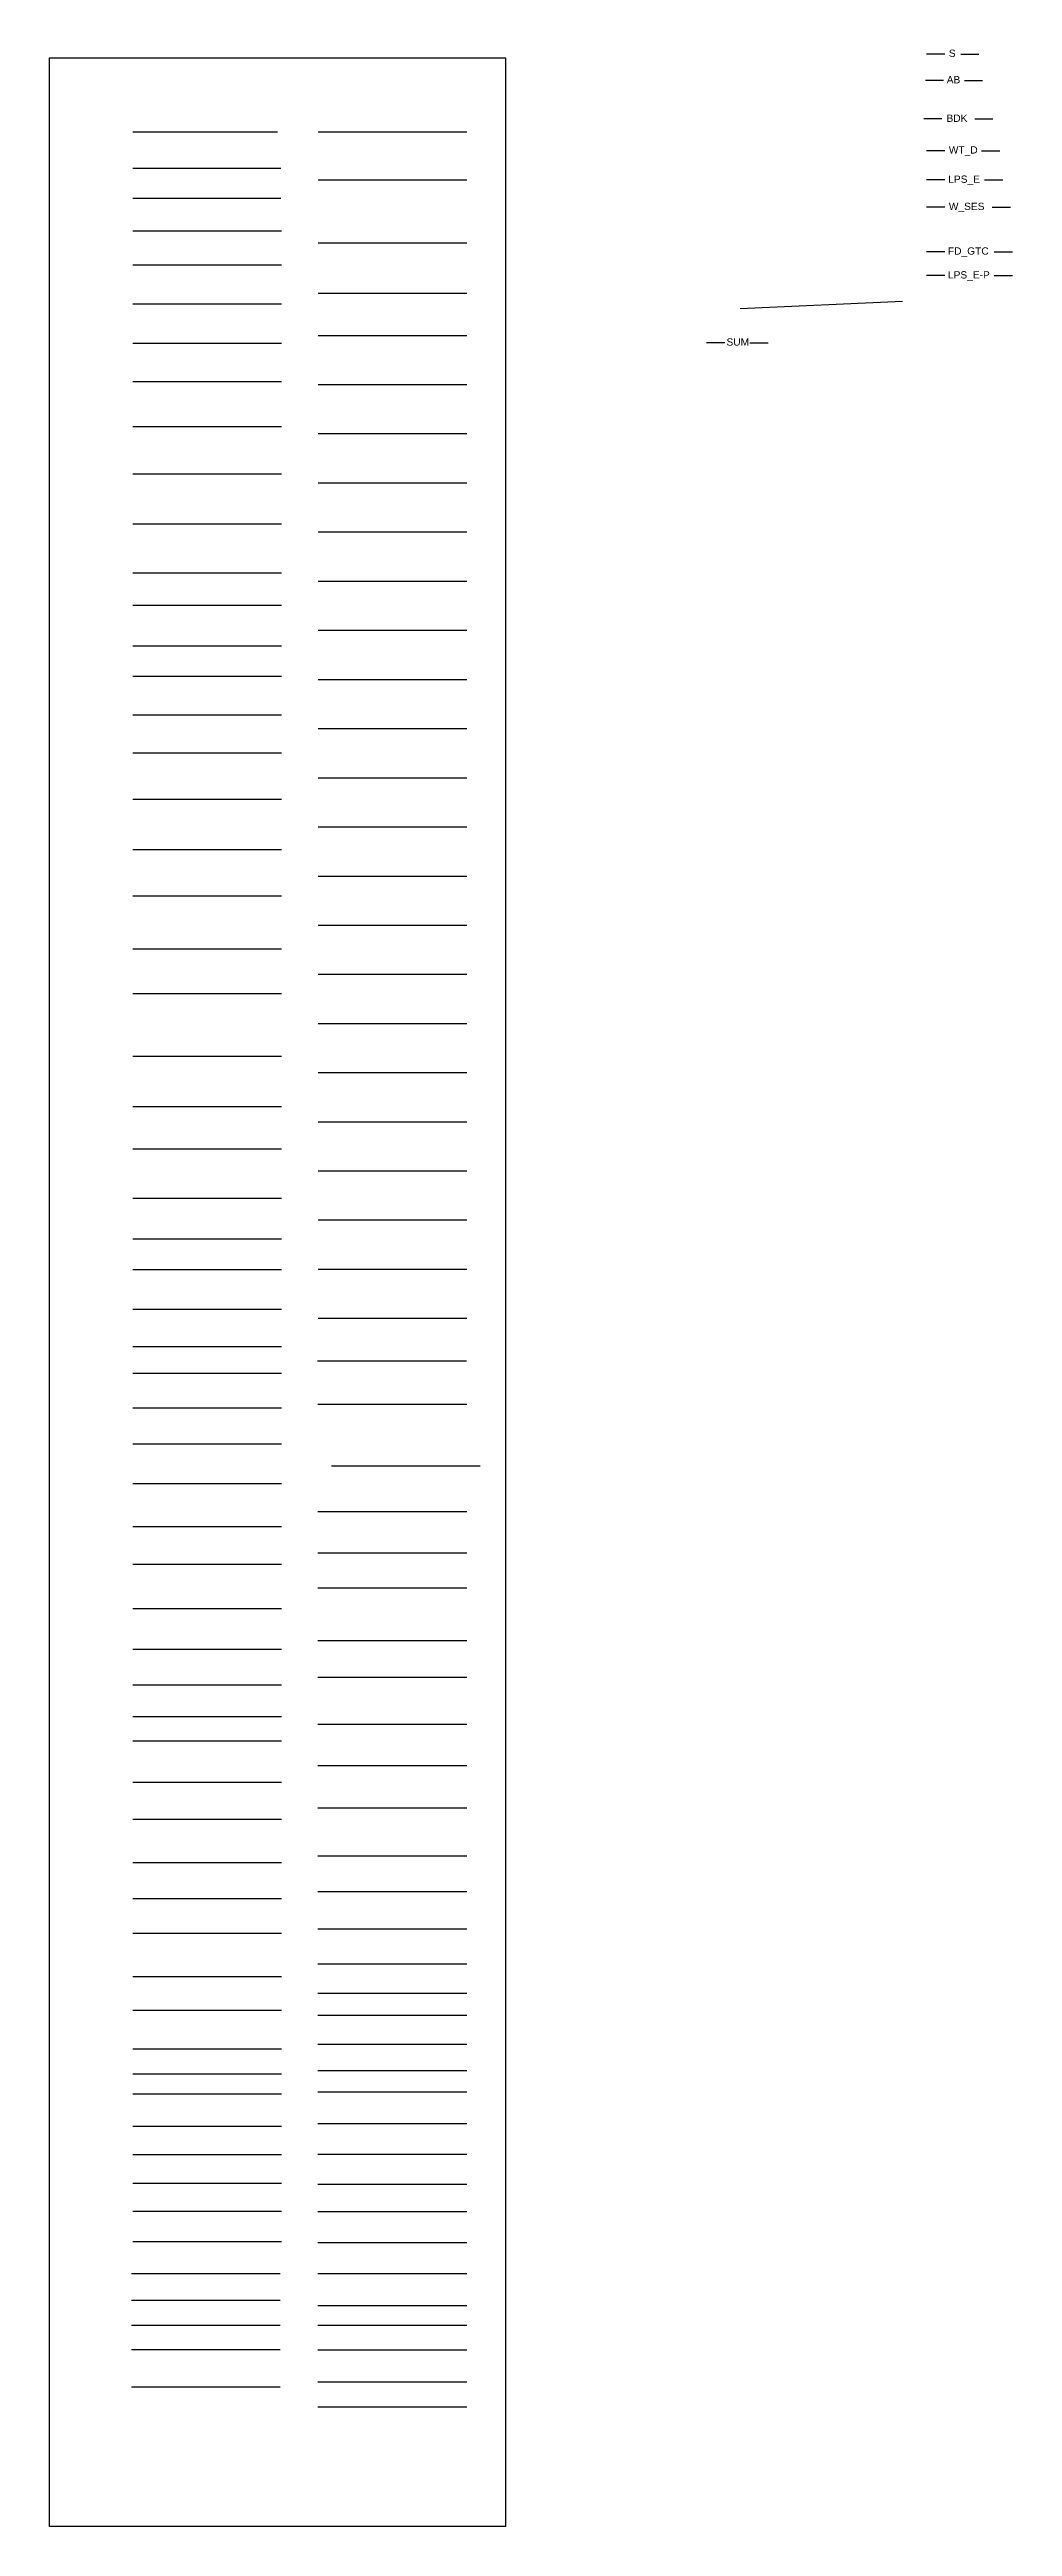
# Model space of a CAD drawing. Header units: metres. Extents: x 1303463 to 1304450, y 168019 to 168516.
# Drawn here: x 1303570.4 to 1303702.6, y 168033.2 to 168373 of the extents above; entities that cross this region are included whole.
import ezdxf
from ezdxf.lldxf.tags import DXFTag

# ---------------------------------------------------------------- set-up
doc = ezdxf.new("R2010")
doc.units = ezdxf.units.M
doc.layers.add('U_GEL_DRAIN_COMBINED', color=3, linetype='Continuous')
doc.styles.add('Arial', font='arial.ttf')
tags = doc.linetypes.add('11KV_A', pattern='A,2.5,-0.560566,["11KV_A",Arial,S=1,R=0,X=0,Y=-0.39335],-5.499592,2.5', length=11.060158).pattern_tags.tags
tags[6] = DXFTag(74, 10)
tags = doc.linetypes.add('275KV_O', pattern='A,2.5,-0.443196,["275KV_O",Arial,S=1,R=0,X=0,Y=-0.39335],-6.356442,2.5', length=11.799638).pattern_tags.tags
tags[6] = DXFTag(74, 10)
tags = doc.linetypes.add('33KV_O', pattern='A,2.5,-0.484364,["33KV_O",Arial,S=1,R=0,X=0,Y=-0.39335],-5.575794,2.5', length=11.060158).pattern_tags.tags
tags[6] = DXFTag(74, 10)
tags = doc.linetypes.add('400KV_O', pattern='A,2.5,-0.443196,["400KV_O",Arial,S=1,R=0,X=0,Y=-0.39335],-6.356442,2.5', length=11.799638).pattern_tags.tags
tags[6] = DXFTag(74, 10)
tags = doc.linetypes.add('6.6KV', pattern='A,2.5,-0.560566,["6.6KV",Arial,S=1,R=0,X=0,Y=-0.39335],-4.366923,2.5', length=9.927489).pattern_tags.tags
tags[6] = DXFTag(74, 10)
tags = doc.linetypes.add('6.6KV_A', pattern='A,2.5,-0.560566,["6.6KV_A",Arial,S=1,R=0,X=0,Y=-0.39335],-6.239072,2.5', length=11.799638).pattern_tags.tags
tags[6] = DXFTag(74, 10)
tags = doc.linetypes.add('ASD', pattern='A,2.5,-0.239678,["ASD",Arial,S=1,R=0,X=0,Y=-0.39335],-3.224053,2.5', length=8.463731).pattern_tags.tags
tags[6] = DXFTag(74, 10)
tags = doc.linetypes.add('BDK', pattern='A,2.5,-0.627818,["BDK",Arial,S=1,R=0,X=0,Y=-0.39335],-3.869353,2.5', length=9.497171).pattern_tags.tags
tags[6] = DXFTag(74, 10)
tags = doc.linetypes.add('BO', pattern='A,2.5,-0.434044,["BO",Arial,S=1,R=0,X=0,Y=-0.39335],-2.427839,2.5', length=7.861883).pattern_tags.tags
tags[6] = DXFTag(74, 10)
tags = doc.linetypes.add('BT', pattern='A,2.5,-0.434044,["BT",Arial,S=1,R=0,X=0,Y=-0.39335],-2.481289,2.5', length=7.915333).pattern_tags.tags
tags[6] = DXFTag(74, 10)
tags = doc.linetypes.add('BT_O', pattern='A,2.5,-0.560566,["BT_O",Arial,S=1,R=0,X=0,Y=-0.39335],-4.527043,2.5', length=10.087609).pattern_tags.tags
tags[6] = DXFTag(74, 10)
tags = doc.linetypes.add('BT_OP', pattern='A,2.5,-0.484364,["BT_OP",Arial,S=1,R=0,X=0,Y=-0.39335],-5.575794,2.5', length=11.060158).pattern_tags.tags
tags[6] = DXFTag(74, 10)
tags = doc.linetypes.add('BT_P', pattern='A,2.5,-0.560566,["BT_P",Arial,S=1,R=0,X=0,Y=-0.39335],-4.527043,2.5', length=10.087609).pattern_tags.tags
tags[6] = DXFTag(74, 10)
tags = doc.linetypes.add('BTB', pattern='A,2.5,-0.239678,["BTB",Arial,S=1,R=0,X=0,Y=-0.39335],-2.902301,2.5', length=8.141979).pattern_tags.tags
tags[6] = DXFTag(74, 10)
tags = doc.linetypes.add('CATV', pattern='A,2.5,-0.560566,["CATV",Arial,S=1,R=0,X=0,Y=-0.39335],-4.338853,2.5', length=9.899419).pattern_tags.tags
tags[6] = DXFTag(74, 10)
tags = doc.linetypes.add('CKD', pattern='A,2.5,-0.239678,["CKD",Arial,S=1,R=0,X=0,Y=-0.39335],-3.224053,2.5', length=8.463731).pattern_tags.tags
tags[6] = DXFTag(74, 10)
tags = doc.linetypes.add('CSD', pattern='A,2.5,-0.239678,["CSD",Arial,S=1,R=0,X=0,Y=-0.39335],-3.224053,2.5', length=8.463731).pattern_tags.tags
tags[6] = DXFTag(74, 10)
tags = doc.linetypes.add('CTS', pattern='A,2.5,-0.239678,["CTS",Arial,S=1,R=0,X=0,Y=-0.39335],-3.224053,2.5', length=8.463731).pattern_tags.tags
tags[6] = DXFTag(74, 10)
tags = doc.linetypes.add('CWT', pattern='A,2.5,-0.239678,["CWT",Arial,S=1,R=0,X=0,Y=-0.39335],-3.224053,2.5', length=8.463731).pattern_tags.tags
tags[6] = DXFTag(74, 10)
tags = doc.linetypes.add('D', pattern='A,2.5,-0.560566,["D",Arial,S=1,R=0,X=0,Y=-0.39335],-1.634006,2.5', length=7.194572).pattern_tags.tags
tags[6] = DXFTag(74, 10)
tags = doc.linetypes.add('DB', pattern='A,2.5,-0.434044,["DB",Arial,S=1,R=0,X=0,Y=-0.39335],-2.481289,2.5', length=7.915333).pattern_tags.tags
tags[6] = DXFTag(74, 10)
tags = doc.linetypes.add('DC', pattern='A,2.5,-0.434044,["DC",Arial,S=1,R=0,X=0,Y=-0.39335],-2.481289,2.5', length=7.915333).pattern_tags.tags
tags[6] = DXFTag(74, 10)
tags = doc.linetypes.add('DO', pattern='A,2.5,-0.434044,["DO",Arial,S=1,R=0,X=0,Y=-0.39335],-2.481289,2.5', length=7.915333).pattern_tags.tags
tags[6] = DXFTag(74, 10)
tags = doc.linetypes.add('E_A', pattern='A,2.5,-0.239678,["E_A",Arial,S=1,R=0,X=0,Y=-0.39335],-3.224053,2.5', length=8.463731).pattern_tags.tags
tags[6] = DXFTag(74, 10)
tags = doc.linetypes.add('ECNR', pattern='A,2.5,-0.560566,["ECNR",Arial,S=1,R=0,X=0,Y=-0.39335],-4.366923,2.5,-0.13649', length=10.063979).pattern_tags.tags
tags[6] = DXFTag(74, 10)
tags = doc.linetypes.add('EP', pattern='A,2.5,-0.434044,["EP",Arial,S=1,R=0,X=0,Y=-0.39335],-2.481289,2.5', length=7.915333).pattern_tags.tags
tags[6] = DXFTag(74, 10)
tags = doc.linetypes.add('EP_A', pattern='A,2.5,-0.560566,["EP_A",Arial,S=1,R=0,X=0,Y=-0.39335],-4.527043,2.5', length=10.087609).pattern_tags.tags
tags[6] = DXFTag(74, 10)
tags = doc.linetypes.add('ES', pattern='A,2.5,-0.434044,["ES",Arial,S=1,R=0,X=0,Y=-0.39335],-2.481289,2.5', length=7.915333).pattern_tags.tags
tags[6] = DXFTag(74, 10)
tags = doc.linetypes.add('ES_A', pattern='A,2.5,-0.560566,["ES_A",Arial,S=1,R=0,X=0,Y=-0.39335],-4.527043,2.5', length=10.087609).pattern_tags.tags
tags[6] = DXFTag(74, 10)
tags = doc.linetypes.add('ES_O', pattern='A,2.5,-0.560566,["ES_O",Arial,S=1,R=0,X=0,Y=-0.39335],-4.338853,2.5', length=9.899419).pattern_tags.tags
tags[6] = DXFTag(74, 10)
tags = doc.linetypes.add('ES_P', pattern='A,2.5,-0.560566,["ES_P",Arial,S=1,R=0,X=0,Y=-0.39335],-4.527043,2.5', length=10.087609).pattern_tags.tags
tags[6] = DXFTag(74, 10)
tags = doc.linetypes.add('ESSO', pattern='A,2.5,-0.560566,["ESSO",Arial,S=1,R=0,X=0,Y=-0.39335],-4.527043,2.5', length=10.087609).pattern_tags.tags
tags[6] = DXFTag(74, 10)
tags = doc.linetypes.add('ETH', pattern='A,2.5,-0.239678,["ETH",Arial,S=1,R=0,X=0,Y=-0.39335],-3.224053,2.5', length=8.463731).pattern_tags.tags
tags[6] = DXFTag(74, 10)
tags = doc.linetypes.add('EXA', pattern='A,2.5,-0.36054,["EXA",Arial,S=1,R=0,X=0,Y=-0.39335],-3.327707,2.5', length=8.688247).pattern_tags.tags
tags[6] = DXFTag(74, 10)
tags = doc.linetypes.add('FC-P', pattern='A,2.5,-0.560566,["FC-P",Arial,S=1,R=0,X=0,Y=-0.39335],-4.527043,2.5', length=10.087609).pattern_tags.tags
tags[6] = DXFTag(74, 10)
tags = doc.linetypes.add('FD', pattern='A,2.5,-0.434044,["FD",Arial,S=1,R=0,X=0,Y=-0.39335],-2.481289,2.5', length=7.915333).pattern_tags.tags
tags[6] = DXFTag(74, 10)
tags = doc.linetypes.add('FD_GTC', pattern='A,2.5,-0.443196,["FD_GTC",Arial,S=1,R=0,X=0,Y=-0.39335],-6.356442,2.5', length=11.799638).pattern_tags.tags
tags[6] = DXFTag(74, 10)
tags = doc.linetypes.add('FO', pattern='A,2.5,-0.434044,["FO",Arial,S=1,R=0,X=0,Y=-0.39335],-2.481289,2.5', length=7.915333).pattern_tags.tags
tags[6] = DXFTag(74, 10)
tags = doc.linetypes.add('FS', pattern='A,2.5,-0.434044,["FS",Arial,S=1,R=0,X=0,Y=-0.39335],-2.481289,2.5', length=7.915333).pattern_tags.tags
tags[6] = DXFTag(74, 10)
tags = doc.linetypes.add('FS_P', pattern='A,2.5,-0.560566,["FS_P",Arial,S=1,R=0,X=0,Y=-0.39335],-4.527043,2.5', length=10.087609).pattern_tags.tags
tags[6] = DXFTag(74, 10)
tags = doc.linetypes.add('FSC', pattern='A,2.5,-0.239678,["FSC",Arial,S=1,R=0,X=0,Y=-0.39335],-3.224053,2.5', length=8.463731).pattern_tags.tags
tags[6] = DXFTag(74, 10)
tags = doc.linetypes.add('FSCP', pattern='A,2.5,-0.560566,["FSCP",Arial,S=1,R=0,X=0,Y=-0.39335],-4.527043,2.5', length=10.087609).pattern_tags.tags
tags[6] = DXFTag(74, 10)
tags = doc.linetypes.add('FSP', pattern='A,2.5,-0.239678,["FSP",Arial,S=1,R=0,X=0,Y=-0.39335],-3.224053,2.5', length=8.463731).pattern_tags.tags
tags[6] = DXFTag(74, 10)
tags = doc.linetypes.add('FSRM', pattern='A,2.5,-0.560566,["FSRM",Arial,S=1,R=0,X=0,Y=-0.39335],-4.527043,2.5', length=10.087609).pattern_tags.tags
tags[6] = DXFTag(74, 10)
tags = doc.linetypes.add('G_P', pattern='A,2.5,-0.239678,["G_P",Arial,S=1,R=0,X=0,Y=-0.39335],-3.224053,2.5', length=8.463731).pattern_tags.tags
tags[6] = DXFTag(74, 10)
tags = doc.linetypes.add('GD', pattern='A,2.5,-0.434044,["GD",Arial,S=1,R=0,X=0,Y=-0.39335],-2.481289,2.5', length=7.915333).pattern_tags.tags
tags[6] = DXFTag(74, 10)
tags = doc.linetypes.add('GPR', pattern='A,2.5,-0.36054,["GPR",Arial,S=1,R=0,X=0,Y=-0.39335],-3.327707,2.5', length=8.688247).pattern_tags.tags
tags[6] = DXFTag(74, 10)
tags = doc.linetypes.add('GS', pattern='A,2.5,-0.434044,["GS",Arial,S=1,R=0,X=0,Y=-0.39335],-2.481289,2.5', length=7.915333).pattern_tags.tags
tags[6] = DXFTag(74, 10)
tags = doc.linetypes.add('GS_P', pattern='A,2.5,-0.560566,["GS_P",Arial,S=1,R=0,X=0,Y=-0.39335],-4.527043,2.5', length=10.087609).pattern_tags.tags
tags[6] = DXFTag(74, 10)
tags = doc.linetypes.add('HTL', pattern='A,2.5,-0.36054,["HTL",Arial,S=1,R=0,X=0,Y=-0.39335],-3.327707,2.5', length=8.688247).pattern_tags.tags
tags[6] = DXFTag(74, 10)
tags = doc.linetypes.add('HTLD', pattern='A,2.5,-0.560566,["HTLD",Arial,S=1,R=0,X=0,Y=-0.39335],-4.366923,2.5', length=9.927489).pattern_tags.tags
tags[6] = DXFTag(74, 10)
tags = doc.linetypes.add('HV', pattern='A,2.5,-0.434044,["HV",Arial,S=1,R=0,X=0,Y=-0.39335],-2.481289,2.5', length=7.915333).pattern_tags.tags
tags[6] = DXFTag(74, 10)
tags = doc.linetypes.add('HV11KV', pattern='A,2.5,-0.560566,["HV11KV",Arial,S=1,R=0,X=0,Y=-0.39335],-5.962198,2.5', length=11.522764).pattern_tags.tags
tags[6] = DXFTag(74, 10)
tags = doc.linetypes.add('HV33KV', pattern='A,2.5,-0.560566,["HV33KV",Arial,S=1,R=0,X=0,Y=-0.39335],-5.962198,2.5', length=11.522764).pattern_tags.tags
tags[6] = DXFTag(74, 10)
tags = doc.linetypes.add('HV_A', pattern='A,2.5,-0.560566,["HV_A",Arial,S=1,R=0,X=0,Y=-0.39335],-4.527043,2.5', length=10.087609).pattern_tags.tags
tags[6] = DXFTag(74, 10)
tags = doc.linetypes.add('HV_O', pattern='A,2.5,-0.560566,["HV_O",Arial,S=1,R=0,X=0,Y=-0.39335],-4.338853,2.5', length=9.899419).pattern_tags.tags
tags[6] = DXFTag(74, 10)
tags = doc.linetypes.add('LD', pattern='A,2.5,-0.434044,["LD",Arial,S=1,R=0,X=0,Y=-0.39335],-2.481289,2.5', length=7.915333).pattern_tags.tags
tags[6] = DXFTag(74, 10)
tags = doc.linetypes.add('LP', pattern='A,2.5,-0.434044,["LP",Arial,S=1,R=0,X=0,Y=-0.39335],-2.233808,2.5', length=7.667852).pattern_tags.tags
tags[6] = DXFTag(74, 10)
tags = doc.linetypes.add('LP_CT', pattern='A,2.5,-0.484364,["LP_CT",Arial,S=1,R=0,X=0,Y=-0.39335],-5.575794,2.5', length=11.060158).pattern_tags.tags
tags[6] = DXFTag(74, 10)
tags = doc.linetypes.add('LP_E', pattern='A,2.5,-0.560566,["LP_E",Arial,S=1,R=0,X=0,Y=-0.39335],-4.527043,2.5', length=10.087609).pattern_tags.tags
tags[6] = DXFTag(74, 10)
tags = doc.linetypes.add('LP_E-P', pattern='A,2.5,-0.560566,["LP_E-P",Arial,S=1,R=0,X=0,Y=-0.39335],-5.962198,2.5', length=11.522764).pattern_tags.tags
tags[6] = DXFTag(74, 10)
tags = doc.linetypes.add('LP_G', pattern='A,2.5,-0.560566,["LP_G",Arial,S=1,R=0,X=0,Y=-0.39335],-4.527043,2.5', length=10.087609).pattern_tags.tags
tags[6] = DXFTag(74, 10)
tags = doc.linetypes.add('LP_G-P', pattern='A,2.5,-0.560566,["LP_G-P",Arial,S=1,R=0,X=0,Y=-0.39335],-5.962198,2.5', length=11.522764).pattern_tags.tags
tags[6] = DXFTag(74, 10)
tags = doc.linetypes.add('LP_L', pattern='A,2.5,-0.560566,["LP_L",Arial,S=1,R=0,X=0,Y=-0.39335],-4.527043,2.5', length=10.087609).pattern_tags.tags
tags[6] = DXFTag(74, 10)
tags = doc.linetypes.add('LP_SGN', pattern='A,2.5,-0.560566,["LP_SGN",Arial,S=1,R=0,X=0,Y=-0.39335],-5.962198,2.5', length=11.522764).pattern_tags.tags
tags[6] = DXFTag(74, 10)
tags = doc.linetypes.add('LP_SSE', pattern='A,2.5,-0.560566,["LP_SSE",Arial,S=1,R=0,X=0,Y=-0.39335],-5.962198,2.5', length=11.522764).pattern_tags.tags
tags[6] = DXFTag(74, 10)
tags = doc.linetypes.add('LPS_E', pattern='A,2.5,-0.484364,["LPS_E",Arial,S=1,R=0,X=0,Y=-0.39335],-4.987884,2.5', length=10.472248).pattern_tags.tags
tags[6] = DXFTag(74, 10)
tags = doc.linetypes.add('LPS_E-P', pattern='A,2.5,-0.443196,["LPS_E-P",Arial,S=1,R=0,X=0,Y=-0.39335],-6.356442,2.5', length=11.799638).pattern_tags.tags
tags[6] = DXFTag(74, 10)
tags = doc.linetypes.add('LSD', pattern='A,2.5,-0.239678,["LSD",Arial,S=1,R=0,X=0,Y=-0.39335],-3.224053,2.5', length=8.463731).pattern_tags.tags
tags[6] = DXFTag(74, 10)
tags = doc.linetypes.add('LV', pattern='A,2.5,-0.434044,["LV",Arial,S=1,R=0,X=0,Y=-0.39335],-2.481289,2.5', length=7.915333).pattern_tags.tags
tags[6] = DXFTag(74, 10)
tags = doc.linetypes.add('LV-P', pattern='A,2.5,-0.560566,["LV-P",Arial,S=1,R=0,X=0,Y=-0.39335],-3.591735,2.5', length=9.152301).pattern_tags.tags
tags[6] = DXFTag(74, 10)
tags = doc.linetypes.add('LV_A', pattern='A,2.5,-0.560566,["LV_A",Arial,S=1,R=0,X=0,Y=-0.39335],-4.527043,2.5', length=10.087609).pattern_tags.tags
tags[6] = DXFTag(74, 10)
tags = doc.linetypes.add('LV_O', pattern='A,2.5,-0.560566,["LV_O",Arial,S=1,R=0,X=0,Y=-0.39335],-4.527043,2.5', length=10.087609).pattern_tags.tags
tags[6] = DXFTag(74, 10)
tags = doc.linetypes.add('LV_P', pattern='A,2.5,-0.560566,["LV_P",Arial,S=1,R=0,X=0,Y=-0.39335],-4.527043,2.5', length=10.087609).pattern_tags.tags
tags[6] = DXFTag(74, 10)
tags = doc.linetypes.add('MP', pattern='A,2.5,-0.434044,["MP",Arial,S=1,R=0,X=0,Y=-0.39335],-2.481289,2.5', length=7.915333).pattern_tags.tags
tags[6] = DXFTag(74, 10)
tags = doc.linetypes.add('NB_', pattern='A,2.5,-0.435988,["NB",Arial,S=1,R=0,X=0,Y=-0.52942],-2.475629,2.5', length=7.911617).pattern_tags.tags
tags[6] = DXFTag(74, 10)
tags = doc.linetypes.add('NEOS', pattern='A,2.5,-0.560566,["NEOS",Arial,S=1,R=0,X=0,Y=-0.39335],-4.527043,2.5', length=10.087609).pattern_tags.tags
tags[6] = DXFTag(74, 10)
tags = doc.linetypes.add('NGE', pattern='A,2.5,-0.239678,["NGE",Arial,S=1,R=0,X=0,Y=-0.39335],-3.224053,2.5', length=8.463731).pattern_tags.tags
tags[6] = DXFTag(74, 10)
tags = doc.linetypes.add('NRTS_D', pattern='A,2.5,-0.560566,["NRTS_D",Arial,S=1,R=0,X=0,Y=-0.39335],-5.962198,2.5', length=11.522764).pattern_tags.tags
tags[6] = DXFTag(74, 10)
tags = doc.linetypes.add('OCU-G', pattern='A,2.5,-0.560566,["OCU-G",Arial,S=1,R=0,X=0,Y=-0.39335],-5.499592,2.5', length=11.060158).pattern_tags.tags
tags[6] = DXFTag(74, 10)
tags = doc.linetypes.add('P', pattern='A,2.5,-0.560566,["P",Arial,S=1,R=0,X=0,Y=-0.39335],-1.634006,2.5', length=7.194572).pattern_tags.tags
tags[6] = DXFTag(74, 10)
tags = doc.linetypes.add('PCHE', pattern='A,2.5,-0.560566,["PCHE",Arial,S=1,R=0,X=0,Y=-0.39335],-4.527043,2.5', length=10.087609).pattern_tags.tags
tags[6] = DXFTag(74, 10)
tags = doc.linetypes.add('PM', pattern='A,2.5,-0.434044,["PM",Arial,S=1,R=0,X=0,Y=-0.39335],-2.481289,2.5', length=7.915333).pattern_tags.tags
tags[6] = DXFTag(74, 10)
tags = doc.linetypes.add('PM_P', pattern='A,2.5,-0.560566,["PM_P",Arial,S=1,R=0,X=0,Y=-0.39335],-4.527043,2.5', length=10.087609).pattern_tags.tags
tags[6] = DXFTag(74, 10)
tags = doc.linetypes.add('PWHE', pattern='A,2.5,-0.560566,["PWHE",Arial,S=1,R=0,X=0,Y=-0.39335],-4.527043,2.5', length=10.087609).pattern_tags.tags
tags[6] = DXFTag(74, 10)
tags = doc.linetypes.add('RCHE', pattern='A,2.5,-0.560566,["RCHE",Arial,S=1,R=0,X=0,Y=-0.39335],-4.527043,2.5', length=10.087609).pattern_tags.tags
tags[6] = DXFTag(74, 10)
tags = doc.linetypes.add('RT', pattern='A,2.5,-0.434044,["RT",Arial,S=1,R=0,X=0,Y=-0.39335],-2.481289,2.5', length=7.915333).pattern_tags.tags
tags[6] = DXFTag(74, 10)
tags = doc.linetypes.add('S', pattern='A,2.5,-0.560566,["S",Arial,S=1,R=0,X=0,Y=-0.39335],-1.634006,2.5', length=7.194572).pattern_tags.tags
tags[6] = DXFTag(74, 10)
tags = doc.linetypes.add('S_D', pattern='A,2.5,-0.36054,["S_D",Arial,S=1,R=0,X=0,Y=-0.39335],-3.327707,2.5', length=8.688247).pattern_tags.tags
tags[6] = DXFTag(74, 10)
tags = doc.linetypes.add('SKY', pattern='A,2.5,-0.239678,["SKY",Arial,S=1,R=0,X=0,Y=-0.39335],-3.224053,2.5', length=8.463731).pattern_tags.tags
tags[6] = DXFTag(74, 10)
tags = doc.linetypes.add('SS', pattern='A,2.5,-0.434044,["SS",Arial,S=1,R=0,X=0,Y=-0.39335],-2.481289,2.5', length=7.915333).pattern_tags.tags
tags[6] = DXFTag(74, 10)
tags = doc.linetypes.add('SSRM', pattern='A,2.5,-0.560566,["SSRM",Arial,S=1,R=0,X=0,Y=-0.39335],-4.527043,2.5', length=10.087609).pattern_tags.tags
tags[6] = DXFTag(74, 10)
tags = doc.linetypes.add('SUM', pattern='A,2.5,-0.239678,["SUM",Arial,S=1,R=0,X=0,Y=-0.39335],-3.224053,2.5', length=8.463731).pattern_tags.tags
tags[6] = DXFTag(74, 10)
tags = doc.linetypes.add('SW', pattern='A,2.5,-0.434044,["SW",Arial,S=1,R=0,X=0,Y=-0.39335],-2.481289,2.5', length=7.915333).pattern_tags.tags
tags[6] = DXFTag(74, 10)
tags = doc.linetypes.add('SW_A', pattern='A,2.5,-0.560566,["SW_A",Arial,S=1,R=0,X=0,Y=-0.39335],-4.527043,2.5', length=10.087609).pattern_tags.tags
tags[6] = DXFTag(74, 10)
tags = doc.linetypes.add('SW_P', pattern='A,2.5,-0.560566,["SW_P",Arial,S=1,R=0,X=0,Y=-0.39335],-4.527043,2.5', length=10.087609).pattern_tags.tags
tags[6] = DXFTag(74, 10)
tags = doc.linetypes.add('SWD', pattern='A,2.5,-0.627818,["SWD",Arial,S=1,R=0,X=0,Y=-0.39335],-3.869353,2.5', length=9.497171).pattern_tags.tags
tags[6] = DXFTag(74, 10)
tags = doc.linetypes.add('SWP', pattern='A,2.5,-0.239678,["SWP",Arial,S=1,R=0,X=0,Y=-0.39335],-3.224053,2.5', length=8.463731).pattern_tags.tags
tags[6] = DXFTag(74, 10)
tags = doc.linetypes.add('TS', pattern='A,2.5,-0.434044,["TS",Arial,S=1,R=0,X=0,Y=-0.39335],-2.272997,2.5', length=7.707041).pattern_tags.tags
tags[6] = DXFTag(74, 10)
tags = doc.linetypes.add('UNI', pattern='A,2.5,-0.627818,["UNI",Arial,S=1,R=0,X=0,Y=-0.39335],-3.060429,2.5', length=8.688247).pattern_tags.tags
tags[6] = DXFTag(74, 10)
tags = doc.linetypes.add('VF', pattern='A,2.5,-0.434044,["VF",Arial,S=1,R=0,X=0,Y=-0.39335],-2.481289,2.5', length=7.915333).pattern_tags.tags
tags[6] = DXFTag(74, 10)
tags = doc.linetypes.add('VFO', pattern='A,2.5,-0.239678,["VFO",Arial,S=1,R=0,X=0,Y=-0.39335],-3.224053,2.5', length=8.463731).pattern_tags.tags
tags[6] = DXFTag(74, 10)
tags = doc.linetypes.add('VFTP', pattern='A,2.5,-0.560566,["VFTP",Arial,S=1,R=0,X=0,Y=-0.39335],-4.527043,2.5', length=10.087609).pattern_tags.tags
tags[6] = DXFTag(74, 10)
tags = doc.linetypes.add('VMT', pattern='A,2.5,-0.239678,["VMT",Arial,S=1,R=0,X=0,Y=-0.39335],-3.224053,2.5', length=8.463731).pattern_tags.tags
tags[6] = DXFTag(74, 10)
tags = doc.linetypes.add('W', pattern='A,2.5,-0.560566,["W",Arial,S=1,R=0,X=0,Y=-0.39335],-1.634006,2.5', length=7.194572).pattern_tags.tags
tags[6] = DXFTag(74, 10)
tags = doc.linetypes.add('W_A', pattern='A,2.5,-0.239678,["W_A",Arial,S=1,R=0,X=0,Y=-0.39335],-3.224053,2.5', length=8.463731).pattern_tags.tags
tags[6] = DXFTag(74, 10)
tags = doc.linetypes.add('W_SES', pattern='A,2.5,-0.560566,["W_SES",Arial,S=1,R=0,X=0,Y=-0.39335],-5.962198,2.5', length=11.522764).pattern_tags.tags
tags[6] = DXFTag(74, 10)
tags = doc.linetypes.add('WA_SES', pattern='A,2.5,-0.443196,["WA_SES",Arial,S=1,R=0,X=0,Y=-0.39335],-6.356442,2.5', length=11.799638).pattern_tags.tags
tags[6] = DXFTag(74, 10)
tags = doc.linetypes.add('WP', pattern='A,2.5,-0.434044,["WP",Arial,S=1,R=0,X=0,Y=-0.39335],-2.481289,2.5', length=7.915333).pattern_tags.tags
tags[6] = DXFTag(74, 10)
tags = doc.linetypes.add('WP_SES', pattern='A,2.5,-0.443196,["WP_SES",Arial,S=1,R=0,X=0,Y=-0.39335],-6.356442,2.5', length=11.799638).pattern_tags.tags
tags[6] = DXFTag(74, 10)
tags = doc.linetypes.add('WSPT', pattern='A,2.5,-0.560566,["WSPT",Arial,S=1,R=0,X=0,Y=-0.39335],-4.527043,2.5', length=10.087609).pattern_tags.tags
tags[6] = DXFTag(74, 10)
tags = doc.linetypes.add('WT', pattern='A,2.5,-0.434044,["WT",Arial,S=1,R=0,X=0,Y=-0.39335],-2.481289,2.5', length=7.915333).pattern_tags.tags
tags[6] = DXFTag(74, 10)
tags = doc.linetypes.add('WT-P', pattern='A,2.5,-0.560566,["WT-P",Arial,S=1,R=0,X=0,Y=-0.39335],-4.527043,2.5', length=10.087609).pattern_tags.tags
tags[6] = DXFTag(74, 10)
tags = doc.linetypes.add('WT_D', pattern='A,2.5,-0.560566,["WT_D",Arial,S=1,R=0,X=0,Y=-0.39335],-4.493602,2.5', length=10.054168).pattern_tags.tags
tags[6] = DXFTag(74, 10)
tags = doc.linetypes.add('WT_SES', pattern='A,2.5,-0.443196,["WT_SES",Arial,S=1,R=0,X=0,Y=-0.39335],-6.356442,2.5', length=11.799638).pattern_tags.tags
tags[6] = DXFTag(74, 10)
tags = doc.linetypes.add('ZA', pattern='A,2.5,-0.434044,["ZA",Arial,S=1,R=0,X=0,Y=-0.39335],-2.481289,2.5', length=7.915333).pattern_tags.tags
tags[6] = DXFTag(74, 10)
tags = doc.linetypes.add('ZA_D', pattern='A,2.5,-0.560566,["ZA_D",Arial,S=1,R=0,X=0,Y=-0.39335],-4.527043,2.5', length=10.087609).pattern_tags.tags
tags[6] = DXFTag(74, 10)

msp = doc.modelspace()

# ---------------------------------------------------------------- texts
at = {"layer": 'U_GEL_DRAIN_COMBINED', "color": 7, "ltscale": 5, "style": 'Arial'}
for s, p in [('S', (1303693.87, 168372.01)), ('AB', (1303693.58, 168368.39)), ('BDK', (1303693.55, 168363.1)), ('WT_D', (1303693.87, 168358.75)), ('LPS_E', (1303693.79, 168354.74)), ('W_SES', (1303693.87, 168351)), ('FD_GTC', (1303693.75, 168344.88)), ('LPS_E-P', (1303693.75, 168341.61)), ('SUM', (1303663.35, 168332.4))]:
    msp.add_text(s, height=1, dxfattribs=at).set_placement(p)

# ---------------------------------------------------------------- linework, layer by layer
at = {"linetype": 'NB_', "ltscale": 1000}
for p, q in [((1303693.31, 168372.4), (1303690.81, 168372.4)), ((1303695.5, 168372.4), (1303698, 168372.4)), ((1303693.15, 168368.78), (1303690.65, 168368.78)), ((1303696.01, 168368.78), (1303698.51, 168368.78)), ((1303692.92, 168363.5), (1303690.42, 168363.5)), ((1303697.42, 168363.5), (1303699.92, 168363.5)), ((1303693.31, 168359.14), (1303690.81, 168359.14)), ((1303698.36, 168359.14), (1303700.86, 168359.14)), ((1303693.31, 168355.13), (1303690.81, 168355.13)), ((1303698.78, 168355.13), (1303701.28, 168355.13)), ((1303693.31, 168351.39), (1303690.81, 168351.39)), ((1303699.83, 168351.39), (1303702.33, 168351.39)), ((1303693.31, 168345.27), (1303690.81, 168345.27)), ((1303700.11, 168345.27), (1303702.61, 168345.27)), ((1303693.31, 168342.01), (1303690.81, 168342.01)), ((1303700.11, 168342.01), (1303702.61, 168342.01)), ((1303663.11, 168332.79), (1303660.61, 168332.79)), ((1303666.57, 168332.79), (1303669.07, 168332.79))]:
    msp.add_line(p, q, dxfattribs=at)
at = {"linetype": 'UNI', "ltscale": 1000}
msp.add_line((1303581.68, 168064.21), (1303602.1, 168064.21), dxfattribs=at)
at = {"linetype": 'BO', "ltscale": 1000}
msp.add_line((1303581.68, 168060.8), (1303602.1, 168060.8), dxfattribs=at)
at = {"linetype": 'SWD', "ltscale": 1000}
msp.add_line((1303581.68, 168057.48), (1303602.1, 168057.48), dxfattribs=at)
at = {"linetype": 'WT_D', "ltscale": 1000}
msp.add_line((1303581.68, 168052.33), (1303602.1, 168052.33), dxfattribs=at)
msp.add_lwpolyline([(1303570.42, 168371.87), (1303633.01, 168371.87), (1303633.01, 168033.18), (1303570.42, 168033.18)], close=True)
at = {"linetype": '11KV_A', "ltscale": 1000}
msp.add_lwpolyline([(1303581.88, 168361.72), (1303601.73, 168361.72)], dxfattribs=at)
at = {"linetype": 'CKD', "ltscale": 1000}
msp.add_lwpolyline([(1303607.29, 168361.72), (1303627.71, 168361.72)], dxfattribs=at)
at = {"linetype": '275KV_O', "ltscale": 1000}
msp.add_lwpolyline([(1303581.88, 168356.74), (1303602.19, 168356.74)], dxfattribs=at)
at = {"linetype": '33KV_O', "ltscale": 1000}
msp.add_lwpolyline([(1303581.88, 168352.64), (1303602.19, 168352.64)], dxfattribs=at)
at = {"linetype": 'CSD', "ltscale": 1000}
msp.add_lwpolyline([(1303607.29, 168355.14), (1303627.71, 168355.14)], dxfattribs=at)
at = {"linetype": '400KV_O', "ltscale": 1000}
msp.add_lwpolyline([(1303581.88, 168348.15), (1303602.29, 168348.15)], dxfattribs=at)
at = {"linetype": 'EP_A', "ltscale": 1000}
msp.add_lwpolyline([(1303607.29, 168346.51), (1303627.71, 168346.51)], dxfattribs=at)
at = {"linetype": 'GD', "ltscale": 1000}
msp.add_lwpolyline([(1303581.88, 168343.5), (1303602.29, 168343.5)], dxfattribs=at)
at = {"linetype": 'ES_P', "ltscale": 1000}
msp.add_lwpolyline([(1303607.29, 168339.61), (1303627.71, 168339.61)], dxfattribs=at)
at = {"linetype": 'DO', "ltscale": 1000}
msp.add_lwpolyline([(1303581.88, 168338.14), (1303602.29, 168338.14)], dxfattribs=at)
at = {"linetype": 'SUM', "ltscale": 1000}
msp.add_lwpolyline([(1303665.21, 168337.48), (1303687.52, 168338.48)], dxfattribs=at)
at = {"linetype": 'LD', "ltscale": 1000}
msp.add_lwpolyline([(1303581.88, 168332.75), (1303602.29, 168332.75)], dxfattribs=at)
at = {"linetype": 'HV_A', "ltscale": 1000}
msp.add_lwpolyline([(1303607.29, 168333.8), (1303627.71, 168333.8)], dxfattribs=at)
at = {"linetype": 'D', "ltscale": 1000}
msp.add_lwpolyline([(1303581.88, 168327.46), (1303602.29, 168327.46)], dxfattribs=at)
at = {"linetype": 'FD', "ltscale": 1000}
msp.add_lwpolyline([(1303607.29, 168327.06), (1303627.71, 168327.06)], dxfattribs=at)
at = {"linetype": 'P', "ltscale": 1000}
msp.add_lwpolyline([(1303581.88, 168321.32), (1303602.29, 168321.32)], dxfattribs=at)
at = {"linetype": 'FO', "ltscale": 1000}
msp.add_lwpolyline([(1303607.29, 168320.32), (1303627.71, 168320.32)], dxfattribs=at)
at = {"linetype": 'DB', "ltscale": 1000}
msp.add_lwpolyline([(1303581.88, 168314.83), (1303602.29, 168314.83)], dxfattribs=at)
at = {"linetype": 'FS_P', "ltscale": 1000}
msp.add_lwpolyline([(1303607.29, 168313.57), (1303627.71, 168313.57)], dxfattribs=at)
at = {"linetype": 'DC', "ltscale": 1000}
msp.add_lwpolyline([(1303581.88, 168307.94), (1303602.29, 168307.94)], dxfattribs=at)
at = {"linetype": 'GS_P', "ltscale": 1000}
for points in [[(1303607.29, 168306.83), (1303627.71, 168306.83)], [(1303581.88, 168088.1), (1303602.29, 168088.1)]]:
    msp.add_lwpolyline(points, dxfattribs=at)
at = {"linetype": 'ETH', "ltscale": 1000}
msp.add_lwpolyline([(1303581.88, 168301.23), (1303602.29, 168301.23)], dxfattribs=at)
at = {"linetype": 'LP_CT', "ltscale": 1000}
msp.add_lwpolyline([(1303607.29, 168300.09), (1303627.71, 168300.09)], dxfattribs=at)
at = {"linetype": 'NGE', "ltscale": 1000}
msp.add_lwpolyline([(1303581.88, 168296.78), (1303602.29, 168296.78)], dxfattribs=at)
at = {"linetype": 'LP_E', "ltscale": 1000}
msp.add_lwpolyline([(1303607.29, 168293.35), (1303627.71, 168293.35)], dxfattribs=at)
at = {"linetype": 'EP', "ltscale": 1000}
msp.add_lwpolyline([(1303581.88, 168291.22), (1303602.29, 168291.22)], dxfattribs=at)
at = {"linetype": 'E_A', "ltscale": 1000}
msp.add_lwpolyline([(1303581.88, 168287.03), (1303602.29, 168287.03)], dxfattribs=at)
at = {"linetype": 'LP_E-P', "ltscale": 1000}
msp.add_lwpolyline([(1303607.29, 168286.6), (1303627.71, 168286.6)], dxfattribs=at)
at = {"linetype": 'HV33KV', "ltscale": 1000}
msp.add_lwpolyline([(1303581.88, 168281.76), (1303602.29, 168281.76)], dxfattribs=at)
at = {"linetype": 'LP_G', "ltscale": 1000}
msp.add_lwpolyline([(1303607.29, 168279.86), (1303627.71, 168279.86)], dxfattribs=at)
at = {"linetype": 'HV11KV', "ltscale": 1000}
msp.add_lwpolyline([(1303581.88, 168276.53), (1303602.29, 168276.53)], dxfattribs=at)
at = {"linetype": 'LP_G-P', "ltscale": 1000}
msp.add_lwpolyline([(1303607.29, 168273.12), (1303627.71, 168273.12)], dxfattribs=at)
at = {"linetype": 'HV', "ltscale": 1000}
msp.add_lwpolyline([(1303581.88, 168270.15), (1303602.29, 168270.15)], dxfattribs=at)
at = {"linetype": 'LP_L', "ltscale": 1000}
msp.add_lwpolyline([(1303607.29, 168266.38), (1303627.71, 168266.38)], dxfattribs=at)
at = {"linetype": '6.6KV_A', "ltscale": 1000}
msp.add_lwpolyline([(1303581.88, 168263.27), (1303602.29, 168263.27)], dxfattribs=at)
at = {"linetype": 'LP_SGN', "ltscale": 1000}
msp.add_lwpolyline([(1303607.29, 168259.63), (1303627.71, 168259.63)], dxfattribs=at)
at = {"linetype": 'ES', "ltscale": 1000}
msp.add_lwpolyline([(1303581.88, 168256.9), (1303602.29, 168256.9)], dxfattribs=at)
at = {"linetype": 'LP_SSE', "ltscale": 1000}
msp.add_lwpolyline([(1303607.29, 168252.89), (1303627.71, 168252.89)], dxfattribs=at)
at = {"linetype": 'SW_A', "ltscale": 1000}
msp.add_lwpolyline([(1303581.88, 168249.64), (1303602.29, 168249.64)], dxfattribs=at)
at = {"linetype": 'LV_A', "ltscale": 1000}
msp.add_lwpolyline([(1303607.29, 168246.15), (1303627.71, 168246.15)], dxfattribs=at)
at = {"linetype": 'LV', "ltscale": 1000}
msp.add_lwpolyline([(1303581.88, 168243.52), (1303602.29, 168243.52)], dxfattribs=at)
at = {"linetype": 'LV_O', "ltscale": 1000}
msp.add_lwpolyline([(1303607.29, 168239.41), (1303627.71, 168239.41)], dxfattribs=at)
at = {"linetype": 'SKY', "ltscale": 1000}
msp.add_lwpolyline([(1303581.88, 168234.9), (1303602.29, 168234.9)], dxfattribs=at)
at = {"linetype": 'LV_P', "ltscale": 1000}
msp.add_lwpolyline([(1303607.29, 168232.66), (1303627.71, 168232.66)], dxfattribs=at)
at = {"linetype": 'BT', "ltscale": 1000}
msp.add_lwpolyline([(1303581.88, 168228), (1303602.29, 168228)], dxfattribs=at)
at = {"linetype": 'PCHE', "ltscale": 1000}
msp.add_lwpolyline([(1303607.29, 168225.92), (1303627.71, 168225.92)], dxfattribs=at)
at = {"linetype": 'NEOS', "ltscale": 1000}
msp.add_lwpolyline([(1303581.88, 168222.19), (1303602.29, 168222.19)], dxfattribs=at)
at = {"linetype": 'PM', "ltscale": 1000}
msp.add_lwpolyline([(1303607.29, 168219.18), (1303627.71, 168219.18)], dxfattribs=at)
at = {"linetype": 'RT', "ltscale": 1000}
msp.add_lwpolyline([(1303581.88, 168215.45), (1303602.29, 168215.45)], dxfattribs=at)
at = {"linetype": 'OCU-G', "ltscale": 1000}
msp.add_lwpolyline([(1303581.88, 168209.87), (1303602.29, 168209.87)], dxfattribs=at)
at = {"linetype": 'PM_P', "ltscale": 1000}
msp.add_lwpolyline([(1303607.29, 168212.44), (1303627.71, 168212.44)], dxfattribs=at)
at = {"linetype": 'NRTS_D', "ltscale": 1000}
msp.add_lwpolyline([(1303581.88, 168205.62), (1303602.29, 168205.62)], dxfattribs=at)
at = {"linetype": 'PWHE', "ltscale": 1000}
msp.add_lwpolyline([(1303607.29, 168205.69), (1303627.71, 168205.69)], dxfattribs=at)
at = {"linetype": 'BT_O', "ltscale": 1000}
msp.add_lwpolyline([(1303581.88, 168200.2), (1303602.29, 168200.2)], dxfattribs=at)
at = {"linetype": 'RCHE', "ltscale": 1000}
msp.add_lwpolyline([(1303607.29, 168198.95), (1303627.71, 168198.95)], dxfattribs=at)
at = {"linetype": 'BT_P', "ltscale": 1000}
msp.add_lwpolyline([(1303581.88, 168195.08), (1303602.29, 168195.08)], dxfattribs=at)
at = {"linetype": 'ES_A', "ltscale": 1000}
msp.add_lwpolyline([(1303607.23, 168193.12), (1303627.65, 168193.12)], dxfattribs=at)
at = {"linetype": 'BT_OP', "ltscale": 1000}
msp.add_lwpolyline([(1303581.88, 168191.43), (1303602.29, 168191.43)], dxfattribs=at)
at = {"linetype": 'VMT', "ltscale": 1000}
msp.add_lwpolyline([(1303581.88, 168186.68), (1303602.29, 168186.68)], dxfattribs=at)
at = {"linetype": 'S', "ltscale": 1000}
msp.add_lwpolyline([(1303607.27, 168187.17), (1303627.69, 168187.17)], dxfattribs=at)
at = {"linetype": 'VF', "ltscale": 1000}
msp.add_lwpolyline([(1303581.88, 168181.73), (1303602.29, 168181.73)], dxfattribs=at)
at = {"linetype": 'VFO', "ltscale": 1000}
msp.add_lwpolyline([(1303581.88, 168176.3), (1303602.29, 168176.3)], dxfattribs=at)
at = {"linetype": 'W_SES', "ltscale": 1000}
msp.add_lwpolyline([(1303609.12, 168178.7), (1303629.54, 168178.7)], dxfattribs=at)
at = {"linetype": 'WP_SES', "ltscale": 1000}
msp.add_lwpolyline([(1303607.27, 168172.46), (1303627.69, 168172.46)], dxfattribs=at)
at = {"linetype": 'VFTP', "ltscale": 1000}
msp.add_lwpolyline([(1303581.88, 168170.36), (1303602.29, 168170.36)], dxfattribs=at)
at = {"linetype": 'WA_SES', "ltscale": 1000}
msp.add_lwpolyline([(1303607.27, 168166.78), (1303627.69, 168166.78)], dxfattribs=at)
at = {"linetype": 'ZA', "ltscale": 1000}
msp.add_lwpolyline([(1303581.88, 168165.2), (1303602.29, 168165.2)], dxfattribs=at)
at = {"linetype": 'ZA_D', "ltscale": 1000}
msp.add_lwpolyline([(1303581.88, 168159.14), (1303602.29, 168159.14)], dxfattribs=at)
at = {"linetype": 'WT_SES', "ltscale": 1000}
msp.add_lwpolyline([(1303607.27, 168161.95), (1303627.69, 168161.95)], dxfattribs=at)
at = {"linetype": 'FSCP', "ltscale": 1000}
msp.add_lwpolyline([(1303581.88, 168153.57), (1303602.29, 168153.57)], dxfattribs=at)
at = {"linetype": 'ASD', "ltscale": 1000}
msp.add_lwpolyline([(1303607.27, 168154.76), (1303627.69, 168154.76)], dxfattribs=at)
at = {"linetype": 'FSC', "ltscale": 1000}
msp.add_lwpolyline([(1303581.88, 168148.64), (1303602.29, 168148.64)], dxfattribs=at)
at = {"linetype": 'LSD', "ltscale": 1000}
msp.add_lwpolyline([(1303607.27, 168149.71), (1303627.69, 168149.71)], dxfattribs=at)
at = {"linetype": 'FS', "ltscale": 1000}
msp.add_lwpolyline([(1303581.88, 168144.3), (1303602.29, 168144.3)], dxfattribs=at)
at = {"linetype": 'SS', "ltscale": 1000}
msp.add_lwpolyline([(1303607.27, 168143.27), (1303627.69, 168143.27)], dxfattribs=at)
at = {"linetype": 'FSP', "ltscale": 1000}
msp.add_lwpolyline([(1303581.88, 168140.96), (1303602.29, 168140.96)], dxfattribs=at)
at = {"linetype": 'SW', "ltscale": 1000}
msp.add_lwpolyline([(1303581.88, 168135.3), (1303602.29, 168135.3)], dxfattribs=at)
at = {"linetype": 'ESSO', "ltscale": 1000}
msp.add_lwpolyline([(1303607.27, 168137.61), (1303627.69, 168137.61)], dxfattribs=at)
at = {"linetype": 'CTS', "ltscale": 1000}
msp.add_lwpolyline([(1303607.27, 168131.8), (1303627.69, 168131.8)], dxfattribs=at)
at = {"linetype": 'SWP', "ltscale": 1000}
msp.add_lwpolyline([(1303581.88, 168130.23), (1303602.29, 168130.23)], dxfattribs=at)
at = {"linetype": 'LPS_E', "ltscale": 1000}
msp.add_lwpolyline([(1303607.27, 168125.21), (1303627.69, 168125.21)], dxfattribs=at)
at = {"linetype": 'G_P', "ltscale": 1000}
msp.add_lwpolyline([(1303581.88, 168124.28), (1303602.29, 168124.28)], dxfattribs=at)
at = {"linetype": 'WP', "ltscale": 1000}
msp.add_lwpolyline([(1303581.88, 168119.32), (1303602.29, 168119.32)], dxfattribs=at)
at = {"linetype": 'LPS_E-P', "ltscale": 1000}
msp.add_lwpolyline([(1303607.27, 168120.32), (1303627.69, 168120.32)], dxfattribs=at)
at = {"linetype": 'WT', "ltscale": 1000}
msp.add_lwpolyline([(1303607.27, 168115.16), (1303627.69, 168115.16)], dxfattribs=at)
at = {"linetype": 'MP', "ltscale": 1000}
msp.add_lwpolyline([(1303581.88, 168114.59), (1303602.29, 168114.59)], dxfattribs=at)
at = {"linetype": 'GS', "ltscale": 1000}
msp.add_lwpolyline([(1303581.88, 168108.66), (1303602.29, 168108.66)], dxfattribs=at)
at = {"linetype": 'FD_GTC', "ltscale": 1000}
msp.add_lwpolyline([(1303607.27, 168110.37), (1303627.69, 168110.37)], dxfattribs=at)
at = {"linetype": 'WSPT', "ltscale": 1000}
msp.add_lwpolyline([(1303607.27, 168106.36), (1303627.69, 168106.36)], dxfattribs=at)
at = {"linetype": 'W_A', "ltscale": 1000}
msp.add_lwpolyline([(1303581.88, 168104.01), (1303602.29, 168104.01)], dxfattribs=at)
at = {"linetype": 'WT-P', "ltscale": 1000}
msp.add_lwpolyline([(1303607.27, 168103.33), (1303627.69, 168103.33)], dxfattribs=at)
at = {"linetype": 'W', "ltscale": 1000}
msp.add_lwpolyline([(1303581.88, 168098.72), (1303602.29, 168098.72)], dxfattribs=at)
at = {"linetype": 'CWT', "ltscale": 1000}
msp.add_lwpolyline([(1303607.27, 168099.37), (1303627.69, 168099.37)], dxfattribs=at)
at = {"linetype": 'FSRM', "ltscale": 1000}
msp.add_lwpolyline([(1303581.88, 168095.27), (1303602.29, 168095.27)], dxfattribs=at)
at = {"linetype": 'SSRM', "ltscale": 1000}
msp.add_lwpolyline([(1303607.27, 168095.73), (1303627.69, 168095.73)], dxfattribs=at)
at = {"linetype": 'SW_P', "ltscale": 1000}
msp.add_lwpolyline([(1303581.88, 168092.53), (1303602.29, 168092.53)], dxfattribs=at)
at = {"linetype": 'FC-P', "ltscale": 1000}
msp.add_lwpolyline([(1303607.27, 168092.81), (1303627.69, 168092.81)], dxfattribs=at)
at = {"linetype": 'LV-P', "ltscale": 1000}
msp.add_lwpolyline([(1303607.27, 168088.49), (1303627.69, 168088.49)], dxfattribs=at)
at = {"linetype": 'ECNR', "ltscale": 1000}
msp.add_lwpolyline([(1303581.88, 168084.21), (1303602.29, 168084.21)], dxfattribs=at)
at = {"linetype": 'BTB', "ltscale": 1000}
msp.add_lwpolyline([(1303607.27, 168084.25), (1303627.69, 168084.25)], dxfattribs=at)
at = {"linetype": 'LP', "ltscale": 1000}
msp.add_lwpolyline([(1303581.88, 168080.29), (1303602.29, 168080.29)], dxfattribs=at)
at = {"linetype": '6.6KV', "ltscale": 1000}
msp.add_lwpolyline([(1303607.27, 168080.14), (1303627.69, 168080.14)], dxfattribs=at)
at = {"linetype": 'GPR', "ltscale": 1000}
msp.add_lwpolyline([(1303581.88, 168076.44), (1303602.29, 168076.44)], dxfattribs=at)
at = {"linetype": 'EXA', "ltscale": 1000}
msp.add_lwpolyline([(1303607.27, 168076.4), (1303627.69, 168076.4)], dxfattribs=at)
at = {"linetype": 'TS', "ltscale": 1000}
msp.add_lwpolyline([(1303581.88, 168072.3), (1303602.29, 168072.3)], dxfattribs=at)
at = {"linetype": 'S_D', "ltscale": 1000}
msp.add_lwpolyline([(1303607.27, 168072.16), (1303627.69, 168072.16)], dxfattribs=at)
at = {"linetype": 'HTLD', "ltscale": 1000}
for points in [[(1303581.68, 168067.9), (1303602.1, 168067.9)], [(1303607.27, 168063.48), (1303627.69, 168063.48)]]:
    msp.add_lwpolyline(points, dxfattribs=at)
at = {"linetype": 'HTL', "ltscale": 1000}
msp.add_lwpolyline([(1303607.27, 168067.9), (1303627.69, 168067.9)], dxfattribs=at)
at = {"linetype": 'CATV', "ltscale": 1000}
msp.add_lwpolyline([(1303607.27, 168060.79), (1303627.69, 168060.79)], dxfattribs=at)
at = {"linetype": 'HV_O', "ltscale": 1000}
msp.add_lwpolyline([(1303607.27, 168057.44), (1303627.69, 168057.44)], dxfattribs=at)
at = {"linetype": 'ES_O', "ltscale": 1000}
msp.add_lwpolyline([(1303607.27, 168053.05), (1303627.69, 168053.05)], dxfattribs=at)
at = {"linetype": 'BDK', "ltscale": 1000}
msp.add_lwpolyline([(1303607.27, 168049.58), (1303627.69, 168049.58)], dxfattribs=at)

msp.set_redraw_order([(e.dxf.handle, doc.entitydb.next_handle()) for e in msp.query("TEXT MTEXT ATTDEF DIMENSION ARC_DIMENSION")])  # texts and dimensions are drawn at this point

doc.saveas('drawing.dxf')
